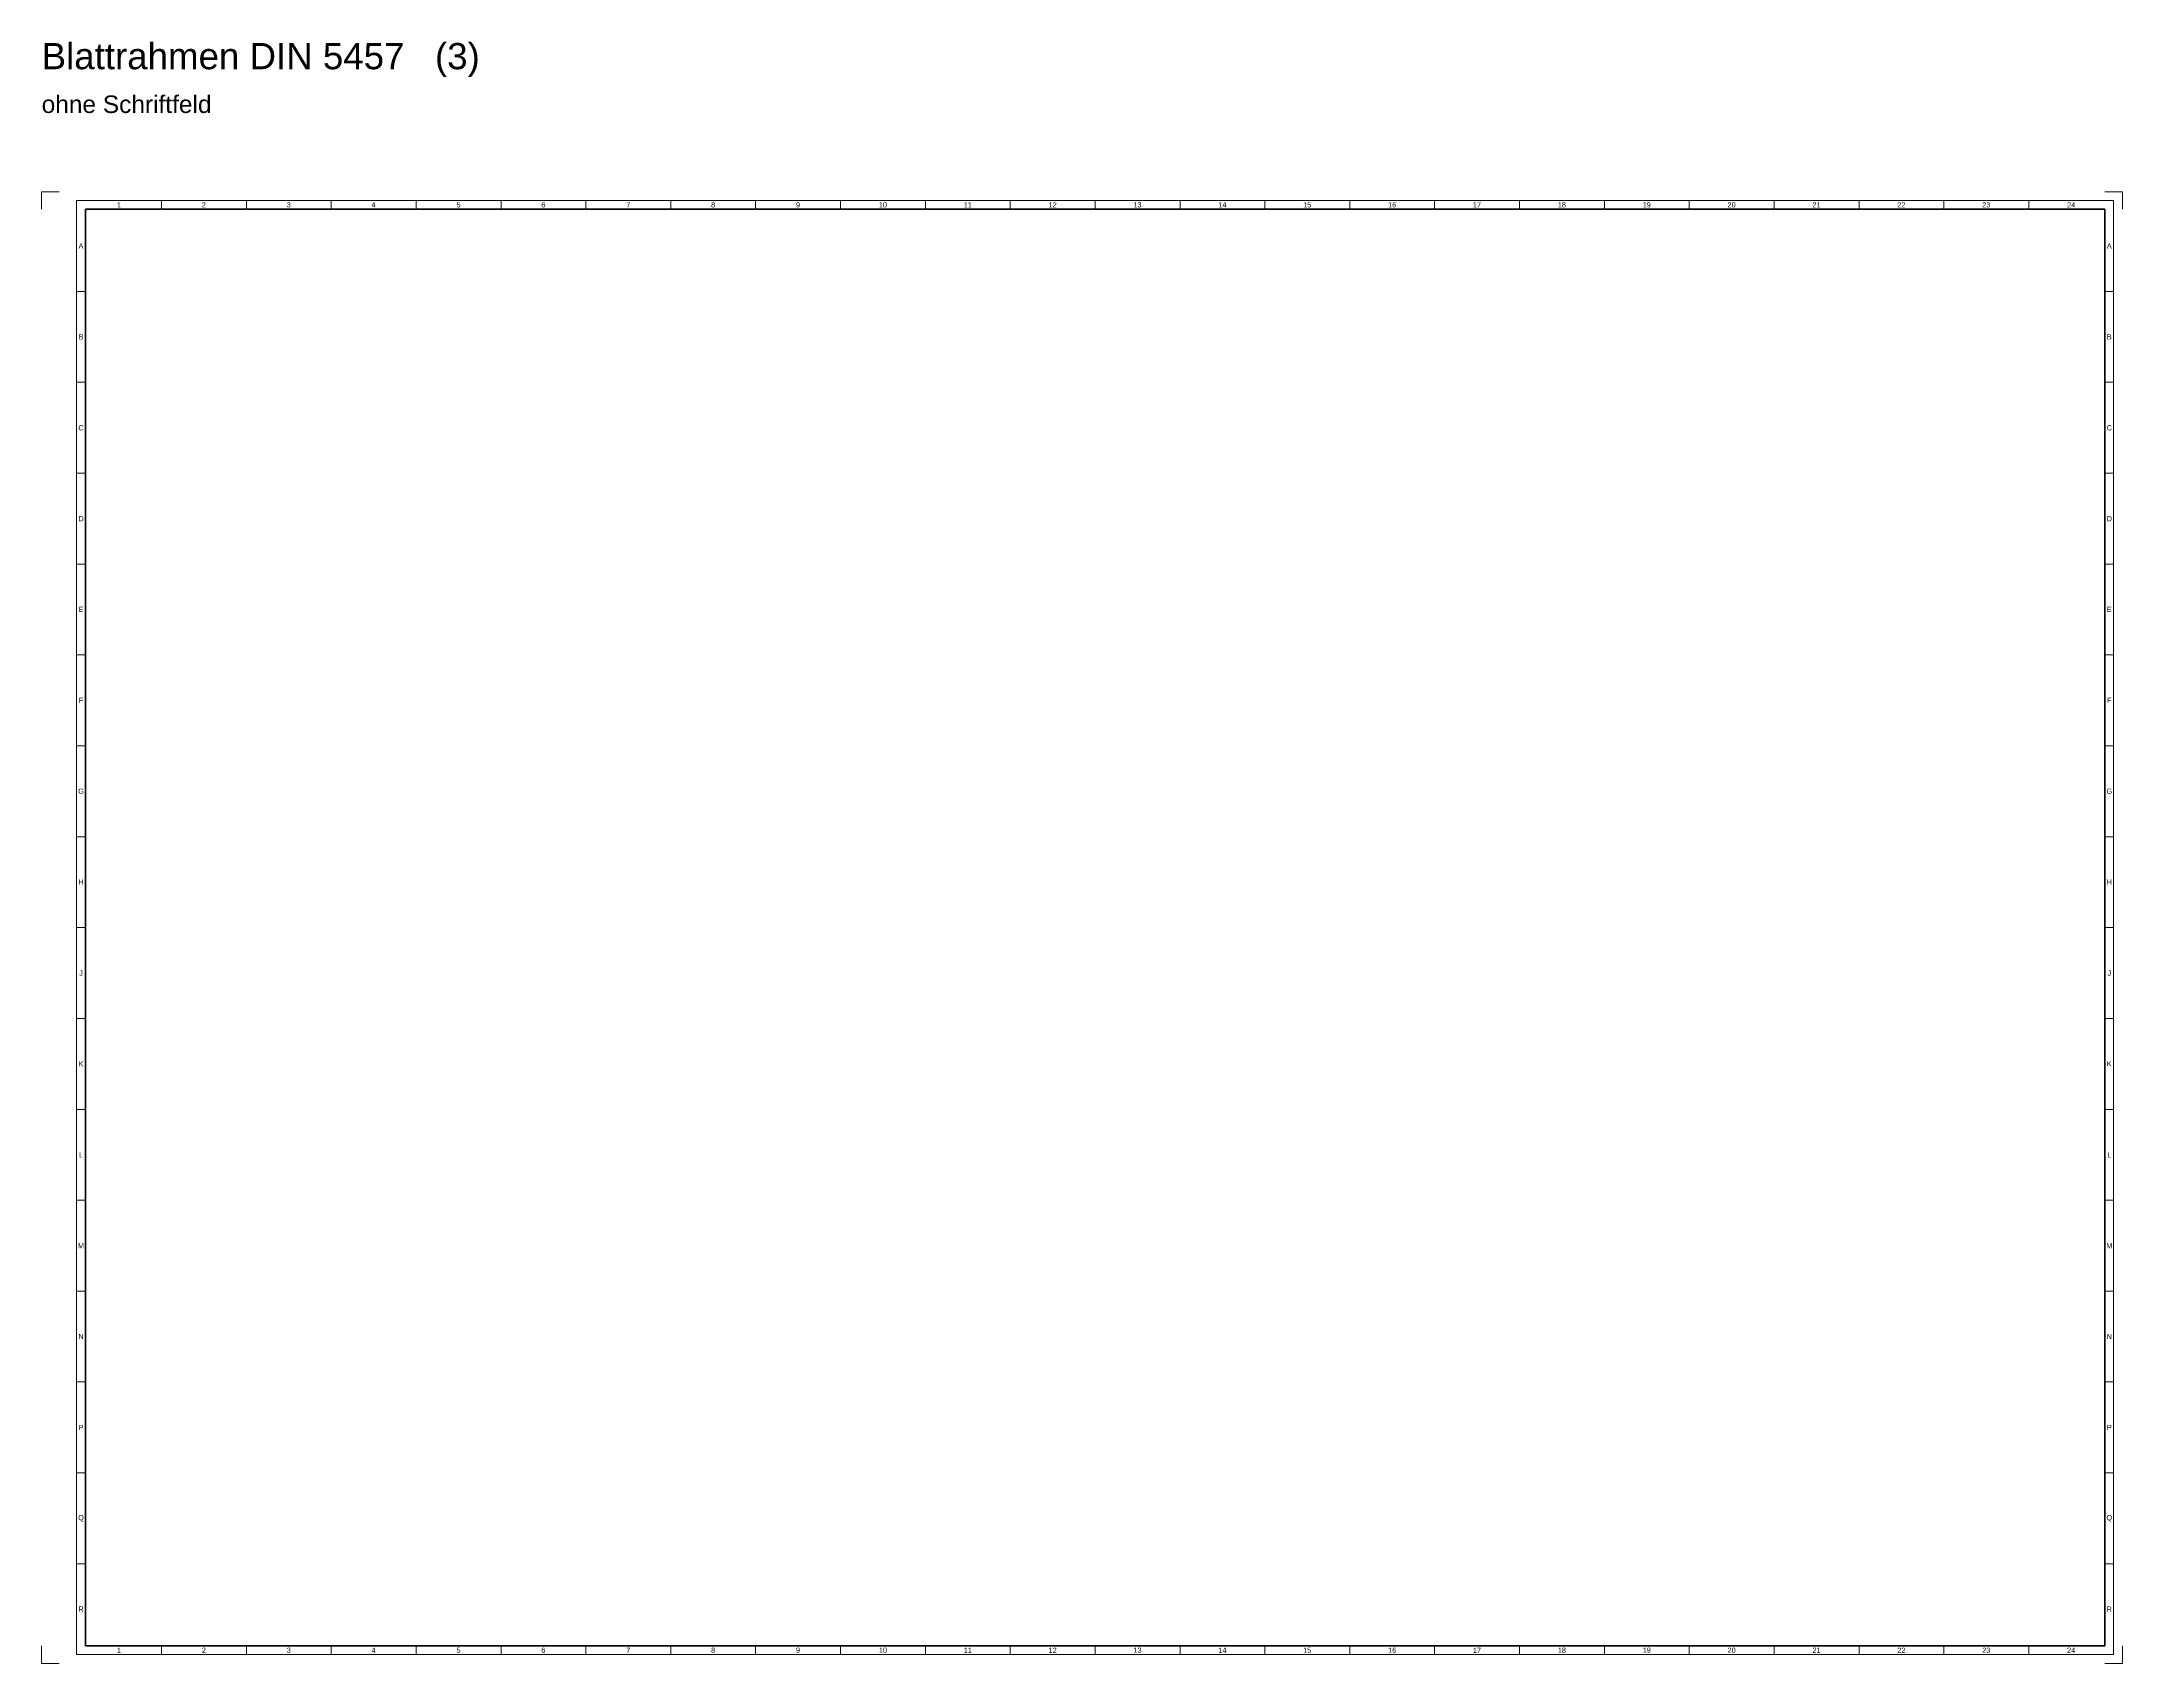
# Model space of a CAD drawing. Header units: millimetres. Extents: x 633 to 4785, y -1154 to 2521.
# Drawn here: x 3596 to 4785, y 1594 to 2521 of the extents above; entities that cross this region are included whole.
import ezdxf

# ---------------------------------------------------------------- set-up
doc = ezdxf.new("R2010")
doc.units = ezdxf.units.MM
doc.header["$LTSCALE"] = 5
for name, color, linetype, lineweight, true_color in [('_Blattschnitt', 1, 'Continuous', 5, 0xff0000), ('_Legende', 7, 'Continuous', 5, 0x000000), ('_Raster_0.18mm', 94, 'Continuous', 18, 0x008000), ('_Raster_1.00mm', 5, 'Continuous', 100, 0x0000ff), ('_Raster_Einteilung', 7, 'Continuous', 18, 0x000000), ('_Raster_txt', 7, 'Continuous', 5, 0x000000)]:
    doc.layers.add(name, color=color, linetype=linetype, lineweight=lineweight, true_color=true_color)
doc.styles.add('textstyle1196', font='')
doc.styles.add('textstyle1197', font='')
doc.styles.add('textstyle1240', font='')
doc.styles.add('textstyle1241', font='')
doc.styles.add('textstyle1242', font='')
doc.styles.add('textstyle1243', font='')
doc.styles.add('textstyle1244', font='')
doc.styles.add('textstyle1245', font='')
doc.styles.add('textstyle1246', font='')
doc.styles.add('textstyle1247', font='')
doc.styles.add('textstyle1248', font='')
doc.styles.add('textstyle1249', font='')
doc.styles.add('textstyle1250', font='')
doc.styles.add('textstyle1251', font='')
doc.styles.add('textstyle1252', font='')
doc.styles.add('textstyle1253', font='')
doc.styles.add('textstyle1254', font='')
doc.styles.add('textstyle1255', font='')
doc.styles.add('textstyle1256', font='')
doc.styles.add('textstyle1257', font='')
doc.styles.add('textstyle1374', font='')
doc.styles.add('textstyle1375', font='')
doc.styles.add('textstyle1376', font='')
doc.styles.add('textstyle1377', font='')
doc.styles.add('textstyle1378', font='')
doc.styles.add('textstyle1379', font='')
doc.styles.add('textstyle1380', font='')
doc.styles.add('textstyle1381', font='')
doc.styles.add('textstyle1382', font='')
doc.styles.add('textstyle1383', font='')
doc.styles.add('textstyle1384', font='')
doc.styles.add('textstyle1385', font='')
doc.styles.add('textstyle1386', font='')
doc.styles.add('textstyle1387', font='')
doc.styles.add('textstyle1388', font='')
doc.styles.add('textstyle1389', font='')
doc.styles.add('textstyle1390', font='')
doc.styles.add('textstyle1391', font='')
doc.styles.add('textstyle1392', font='')
doc.styles.add('textstyle1393', font='')
doc.styles.add('textstyle1394', font='')
doc.styles.add('textstyle1395', font='')
doc.styles.add('textstyle1396', font='')
doc.styles.add('textstyle1397', font='')
doc.styles.add('textstyle1398', font='')
doc.styles.add('textstyle1399', font='')
doc.styles.add('textstyle1400', font='')
doc.styles.add('textstyle1401', font='')
doc.styles.add('textstyle1402', font='')
doc.styles.add('textstyle1403', font='')
doc.styles.add('textstyle1404', font='')
doc.styles.add('textstyle1405', font='')
doc.styles.add('textstyle1406', font='')
doc.styles.add('textstyle1407', font='')
doc.styles.add('textstyle1408', font='')
doc.styles.add('textstyle1409', font='')
doc.styles.add('textstyle1410', font='')
doc.styles.add('textstyle1411', font='')
doc.styles.add('textstyle1412', font='')
doc.styles.add('textstyle1413', font='')
doc.styles.add('textstyle1414', font='')
doc.styles.add('textstyle1415', font='')
doc.styles.add('textstyle1416', font='')
doc.styles.add('textstyle1417', font='')
doc.styles.add('textstyle1418', font='')
doc.styles.add('textstyle1419', font='')
doc.styles.add('textstyle1420', font='')
doc.styles.add('textstyle1421', font='')
doc.styles.add('textstyle1422', font='')
doc.styles.add('textstyle1423', font='')
doc.styles.add('textstyle1424', font='')
doc.styles.add('textstyle1425', font='')
doc.styles.add('textstyle1426', font='')
doc.styles.add('textstyle1427', font='')
doc.styles.add('textstyle1428', font='')
doc.styles.add('textstyle1429', font='')
doc.styles.add('textstyle1430', font='')
doc.styles.add('textstyle1431', font='')
doc.styles.add('textstyle1432', font='')
doc.styles.add('textstyle1433', font='')
doc.styles.add('textstyle1434', font='')
doc.styles.add('textstyle1435', font='')
doc.styles.get('textstyle1196').set_extended_font_data('Arial')
doc.styles.get('textstyle1197').set_extended_font_data('Arial')
doc.styles.get('textstyle1240').set_extended_font_data('Arial')
doc.styles.get('textstyle1241').set_extended_font_data('Arial')
doc.styles.get('textstyle1242').set_extended_font_data('Arial')
doc.styles.get('textstyle1243').set_extended_font_data('Arial')
doc.styles.get('textstyle1244').set_extended_font_data('Arial')
doc.styles.get('textstyle1245').set_extended_font_data('Arial')
doc.styles.get('textstyle1246').set_extended_font_data('Arial')
doc.styles.get('textstyle1247').set_extended_font_data('Arial')
doc.styles.get('textstyle1248').set_extended_font_data('Arial')
doc.styles.get('textstyle1249').set_extended_font_data('Arial')
doc.styles.get('textstyle1250').set_extended_font_data('Arial')
doc.styles.get('textstyle1251').set_extended_font_data('Arial')
doc.styles.get('textstyle1252').set_extended_font_data('Arial')
doc.styles.get('textstyle1253').set_extended_font_data('Arial')
doc.styles.get('textstyle1254').set_extended_font_data('Arial')
doc.styles.get('textstyle1255').set_extended_font_data('Arial')
doc.styles.get('textstyle1256').set_extended_font_data('Arial')
doc.styles.get('textstyle1257').set_extended_font_data('Arial')
doc.styles.get('textstyle1374').set_extended_font_data('Arial')
doc.styles.get('textstyle1375').set_extended_font_data('Arial')
doc.styles.get('textstyle1376').set_extended_font_data('Arial')
doc.styles.get('textstyle1377').set_extended_font_data('Arial')
doc.styles.get('textstyle1378').set_extended_font_data('Arial')
doc.styles.get('textstyle1379').set_extended_font_data('Arial')
doc.styles.get('textstyle1380').set_extended_font_data('Arial')
doc.styles.get('textstyle1381').set_extended_font_data('Arial')
doc.styles.get('textstyle1382').set_extended_font_data('Arial')
doc.styles.get('textstyle1383').set_extended_font_data('Arial')
doc.styles.get('textstyle1384').set_extended_font_data('Arial')
doc.styles.get('textstyle1385').set_extended_font_data('Arial')
doc.styles.get('textstyle1386').set_extended_font_data('Arial')
doc.styles.get('textstyle1387').set_extended_font_data('Arial')
doc.styles.get('textstyle1388').set_extended_font_data('Arial')
doc.styles.get('textstyle1389').set_extended_font_data('Arial')
doc.styles.get('textstyle1390').set_extended_font_data('Arial')
doc.styles.get('textstyle1391').set_extended_font_data('Arial')
doc.styles.get('textstyle1392').set_extended_font_data('Arial')
doc.styles.get('textstyle1393').set_extended_font_data('Arial')
doc.styles.get('textstyle1394').set_extended_font_data('Arial')
doc.styles.get('textstyle1395').set_extended_font_data('Arial')
doc.styles.get('textstyle1396').set_extended_font_data('Arial')
doc.styles.get('textstyle1397').set_extended_font_data('Arial')
doc.styles.get('textstyle1398').set_extended_font_data('Arial')
doc.styles.get('textstyle1399').set_extended_font_data('Arial')
doc.styles.get('textstyle1400').set_extended_font_data('Arial')
doc.styles.get('textstyle1401').set_extended_font_data('Arial')
doc.styles.get('textstyle1402').set_extended_font_data('Arial')
doc.styles.get('textstyle1403').set_extended_font_data('Arial')
doc.styles.get('textstyle1404').set_extended_font_data('Arial')
doc.styles.get('textstyle1405').set_extended_font_data('Arial')
doc.styles.get('textstyle1406').set_extended_font_data('Arial')
doc.styles.get('textstyle1407').set_extended_font_data('Arial')
doc.styles.get('textstyle1408').set_extended_font_data('Arial')
doc.styles.get('textstyle1409').set_extended_font_data('Arial')
doc.styles.get('textstyle1410').set_extended_font_data('Arial')
doc.styles.get('textstyle1411').set_extended_font_data('Arial')
doc.styles.get('textstyle1412').set_extended_font_data('Arial')
doc.styles.get('textstyle1413').set_extended_font_data('Arial')
doc.styles.get('textstyle1414').set_extended_font_data('Arial')
doc.styles.get('textstyle1415').set_extended_font_data('Arial')
doc.styles.get('textstyle1416').set_extended_font_data('Arial')
doc.styles.get('textstyle1417').set_extended_font_data('Arial')
doc.styles.get('textstyle1418').set_extended_font_data('Arial')
doc.styles.get('textstyle1419').set_extended_font_data('Arial')
doc.styles.get('textstyle1420').set_extended_font_data('Arial')
doc.styles.get('textstyle1421').set_extended_font_data('Arial')
doc.styles.get('textstyle1422').set_extended_font_data('Arial')
doc.styles.get('textstyle1423').set_extended_font_data('Arial')
doc.styles.get('textstyle1424').set_extended_font_data('Arial')
doc.styles.get('textstyle1425').set_extended_font_data('Arial')
doc.styles.get('textstyle1426').set_extended_font_data('Arial')
doc.styles.get('textstyle1427').set_extended_font_data('Arial')
doc.styles.get('textstyle1428').set_extended_font_data('Arial')
doc.styles.get('textstyle1429').set_extended_font_data('Arial')
doc.styles.get('textstyle1430').set_extended_font_data('Arial')
doc.styles.get('textstyle1431').set_extended_font_data('Arial')
doc.styles.get('textstyle1432').set_extended_font_data('Arial')
doc.styles.get('textstyle1433').set_extended_font_data('Arial')
doc.styles.get('textstyle1434').set_extended_font_data('Arial')
doc.styles.get('textstyle1435').set_extended_font_data('Arial')

msp = doc.modelspace()

# ---------------------------------------------------------------- linework, layer by layer
at = {"layer": '_Blattschnitt'}
for p, q in [((3596.4, 2435.3), (3606.4, 2435.3)), ((3596.4, 2435.3), (3596.4, 2425.3)), ((4785.4, 2435.3), (4775.4, 2435.3)), ((4785.4, 2435.3), (4785.4, 2425.3)), ((3596.4, 1594.3), (3596.4, 1604.3)), ((3596.4, 1594.3), (3606.4, 1594.3)), ((4785.4, 1594.3), (4775.4, 1594.3)), ((4785.4, 1594.3), (4785.4, 1604.3))]:
    msp.add_line(p, q, dxfattribs=at)
at = {"layer": '_Raster_0.18mm'}
for p, q in [((4780.4, 2430.3), (3616.4, 2430.3)), ((3616.4, 2430.3), (3616.4, 1599.3)), ((4780.4, 1599.3), (4780.4, 2430.3)), ((3616.4, 1599.3), (4780.4, 1599.3))]:
    msp.add_line(p, q, dxfattribs=at)
at = {"layer": '_Raster_1.00mm'}
for p, q in [((4775.4, 2425.3), (3621.4, 2425.3)), ((3621.4, 2425.3), (3621.4, 1604.3)), ((4775.4, 1604.3), (4775.4, 2425.3)), ((3621.4, 1604.3), (4775.4, 1604.3))]:
    msp.add_line(p, q, dxfattribs=at)
at = {"layer": '_Raster_Einteilung'}
for p, q in [((3664.9, 2430.3), (3664.9, 2425.3)), ((3713.4, 2430.3), (3713.4, 2425.3)), ((3761.9, 2430.3), (3761.9, 2425.3)), ((3810.4, 2430.3), (3810.4, 2425.3)), ((3858.9, 2430.3), (3858.9, 2425.3)), ((3907.4, 2430.3), (3907.4, 2425.3)), ((3955.9, 2430.3), (3955.9, 2425.3)), ((4004.4, 2430.3), (4004.4, 2425.3)), ((4052.9, 2430.3), (4052.9, 2425.3)), ((4101.4, 2430.3), (4101.4, 2425.3)), ((4149.9, 2430.3), (4149.9, 2425.3)), ((4198.4, 2430.3), (4198.4, 2425.3)), ((4246.9, 2430.3), (4246.9, 2425.3)), ((4295.4, 2430.3), (4295.4, 2425.3)), ((4343.9, 2430.3), (4343.9, 2425.3)), ((4392.4, 2430.3), (4392.4, 2425.3)), ((4440.9, 2430.3), (4440.9, 2425.3)), ((4489.4, 2430.3), (4489.4, 2425.3)), ((4537.9, 2430.3), (4537.9, 2425.3)), ((4586.4, 2430.3), (4586.4, 2425.3)), ((4634.9, 2430.3), (4634.9, 2425.3)), ((4683.4, 2430.3), (4683.4, 2425.3)), ((4731.9, 2430.3), (4731.9, 2425.3)), ((3616.4, 2378.3), (3621.4, 2378.3)), ((4775.4, 2378.3), (4780.4, 2378.3)), ((3616.4, 2326.4), (3621.4, 2326.4)), ((4775.4, 2326.4), (4780.4, 2326.4)), ((3616.4, 2274.5), (3621.4, 2274.5)), ((4775.4, 2274.5), (4780.4, 2274.5)), ((3616.4, 2222.5), (3621.4, 2222.5)), ((4775.4, 2222.5), (4780.4, 2222.5)), ((3616.4, 2170.6), (3621.4, 2170.6)), ((4775.4, 2170.6), (4780.4, 2170.6)), ((3616.4, 2118.7), (3621.4, 2118.7)), ((4775.4, 2118.7), (4780.4, 2118.7)), ((3616.4, 2066.7), (3621.4, 2066.7)), ((4775.4, 2066.7), (4780.4, 2066.7)), ((3616.4, 2014.8), (3621.4, 2014.8)), ((4775.4, 2014.8), (4780.4, 2014.8)), ((3616.4, 1962.8), (3621.4, 1962.8)), ((4775.4, 1962.8), (4780.4, 1962.8)), ((3616.4, 1910.9), (3621.4, 1910.9)), ((4775.4, 1910.9), (4780.4, 1910.9)), ((3616.4, 1859), (3621.4, 1859)), ((4775.4, 1859), (4780.4, 1859)), ((3616.4, 1807), (3621.4, 1807)), ((4775.4, 1807), (4780.4, 1807)), ((3616.4, 1755.1), (3621.4, 1755.1)), ((4775.4, 1755.1), (4780.4, 1755.1)), ((3616.4, 1703.2), (3621.4, 1703.2)), ((4775.4, 1703.2), (4780.4, 1703.2)), ((3616.4, 1651.2), (3621.4, 1651.2)), ((4775.4, 1651.2), (4780.4, 1651.2)), ((3664.9, 1604.3), (3664.9, 1599.3)), ((3713.4, 1604.3), (3713.4, 1599.3)), ((3761.9, 1604.3), (3761.9, 1599.3)), ((3810.4, 1604.3), (3810.4, 1599.3)), ((3858.9, 1604.3), (3858.9, 1599.3)), ((3907.4, 1604.3), (3907.4, 1599.3)), ((3955.9, 1604.3), (3955.9, 1599.3)), ((4004.4, 1604.3), (4004.4, 1599.3)), ((4052.9, 1604.3), (4052.9, 1599.3)), ((4101.4, 1604.3), (4101.4, 1599.3)), ((4149.9, 1604.3), (4149.9, 1599.3)), ((4198.4, 1604.3), (4198.4, 1599.3)), ((4246.9, 1604.3), (4246.9, 1599.3)), ((4295.4, 1604.3), (4295.4, 1599.3)), ((4343.9, 1604.3), (4343.9, 1599.3)), ((4392.4, 1604.3), (4392.4, 1599.3)), ((4440.9, 1604.3), (4440.9, 1599.3)), ((4489.4, 1604.3), (4489.4, 1599.3)), ((4537.9, 1604.3), (4537.9, 1599.3)), ((4586.4, 1604.3), (4586.4, 1599.3)), ((4634.9, 1604.3), (4634.9, 1599.3)), ((4683.4, 1604.3), (4683.4, 1599.3)), ((4731.9, 1604.3), (4731.9, 1599.3))]:
    msp.add_line(p, q, dxfattribs=at)

# ---------------------------------------------------------------- texts
at = {"layer": '_Legende', "attachment_point": 1}
for s, insert, char_height, style in [('Blattrahmen DIN 5457   (3)', (3596.4, 2520.3), 15, 'textstyle1197'), ('ohne Schriftfeld', (3596.4, 2490.3), 10, 'textstyle1196')]:
    msp.add_mtext(s, dxfattribs=dict(at, insert=insert, char_height=char_height, style=style))
at = {"layer": '_Raster_txt', "char_height": 3, "attachment_point": 5}
for s, insert, style in [('1', (3640.6, 2427.8), 'textstyle1412'), ('2', (3689.1, 2427.8), 'textstyle1413'), ('3', (3737.6, 2427.8), 'textstyle1414'), ('4', (3786.1, 2427.8), 'textstyle1415'), ('5', (3834.6, 2427.8), 'textstyle1416'), ('6', (3883.1, 2427.8), 'textstyle1417'), ('7', (3931.6, 2427.8), 'textstyle1418'), ('8', (3980.1, 2427.8), 'textstyle1419'), ('9', (4028.6, 2427.8), 'textstyle1420'), ('10', (4077.1, 2427.8), 'textstyle1421'), ('11', (4125.6, 2427.8), 'textstyle1422'), ('12', (4174.1, 2427.8), 'textstyle1423'), ('13', (4222.6, 2427.8), 'textstyle1424'), ('14', (4271.1, 2427.8), 'textstyle1425'), ('15', (4319.6, 2427.8), 'textstyle1426'), ('16', (4368.1, 2427.8), 'textstyle1427'), ('17', (4416.6, 2427.8), 'textstyle1428'), ('18', (4465.1, 2427.8), 'textstyle1429'), ('19', (4513.6, 2427.8), 'textstyle1430'), ('20', (4562.1, 2427.8), 'textstyle1431'), ('21', (4610.6, 2427.8), 'textstyle1432'), ('22', (4659.1, 2427.8), 'textstyle1433'), ('23', (4707.6, 2427.8), 'textstyle1434'), ('24', (4756.1, 2427.8), 'textstyle1435'), ('A', (3618.9, 2404.3), 'textstyle1256'), ('A', (4777.9, 2404.3), 'textstyle1388'), ('B', (3618.9, 2352.4), 'textstyle1255'), ('B', (4777.9, 2352.4), 'textstyle1387'), ('C', (3618.9, 2300.4), 'textstyle1254'), ('C', (4777.9, 2300.4), 'textstyle1386'), ('D', (3618.9, 2248.5), 'textstyle1253'), ('D', (4777.9, 2248.5), 'textstyle1385'), ('E', (3618.9, 2196.6), 'textstyle1252'), ('E', (4777.9, 2196.6), 'textstyle1384'), ('F', (3618.9, 2144.6), 'textstyle1251'), ('F', (4777.9, 2144.6), 'textstyle1383'), ('G', (3618.9, 2092.7), 'textstyle1250'), ('G', (4777.9, 2092.7), 'textstyle1382'), ('H', (3618.9, 2040.8), 'textstyle1249'), ('H', (4777.9, 2040.8), 'textstyle1381'), ('J', (3618.9, 1988.8), 'textstyle1248'), ('J', (4777.9, 1988.8), 'textstyle1380'), ('K', (3618.9, 1936.9), 'textstyle1247'), ('K', (4777.9, 1936.9), 'textstyle1379'), ('L', (3618.9, 1884.9), 'textstyle1246'), ('L', (4777.9, 1884.9), 'textstyle1378'), ('M', (3618.9, 1833), 'textstyle1245'), ('M', (4777.9, 1833), 'textstyle1377'), ('N', (3618.9, 1781.1), 'textstyle1244'), ('N', (4777.9, 1781.1), 'textstyle1376'), ('P', (3618.9, 1729.1), 'textstyle1243'), ('P', (4777.9, 1729.1), 'textstyle1375'), ('Q', (3618.9, 1677.2), 'textstyle1242'), ('Q', (4777.9, 1677.2), 'textstyle1374'), ('R', (3618.9, 1625.3), 'textstyle1241'), ('R', (4777.9, 1625.3), 'textstyle1257'), ('1', (3640.6, 1601.8), 'textstyle1240'), ('2', (3689.1, 1601.8), 'textstyle1389'), ('3', (3737.6, 1601.8), 'textstyle1390'), ('4', (3786.1, 1601.8), 'textstyle1391'), ('5', (3834.6, 1601.8), 'textstyle1392'), ('6', (3883.1, 1601.8), 'textstyle1393'), ('7', (3931.6, 1601.8), 'textstyle1394'), ('8', (3980.1, 1601.8), 'textstyle1395'), ('9', (4028.6, 1601.8), 'textstyle1396'), ('10', (4077.1, 1601.8), 'textstyle1397'), ('11', (4125.6, 1601.8), 'textstyle1398'), ('12', (4174.1, 1601.8), 'textstyle1399'), ('13', (4222.6, 1601.8), 'textstyle1400'), ('14', (4271.1, 1601.8), 'textstyle1401'), ('15', (4319.6, 1601.8), 'textstyle1402'), ('16', (4368.1, 1601.8), 'textstyle1403'), ('17', (4416.6, 1601.8), 'textstyle1404'), ('18', (4465.1, 1601.8), 'textstyle1405'), ('19', (4513.6, 1601.8), 'textstyle1406'), ('20', (4562.1, 1601.8), 'textstyle1407'), ('21', (4610.6, 1601.8), 'textstyle1408'), ('22', (4659.1, 1601.8), 'textstyle1409'), ('23', (4707.6, 1601.8), 'textstyle1410'), ('24', (4756.1, 1601.8), 'textstyle1411')]:
    msp.add_mtext(s, dxfattribs=dict(at, insert=insert, style=style))

doc.saveas('drawing.dxf')
